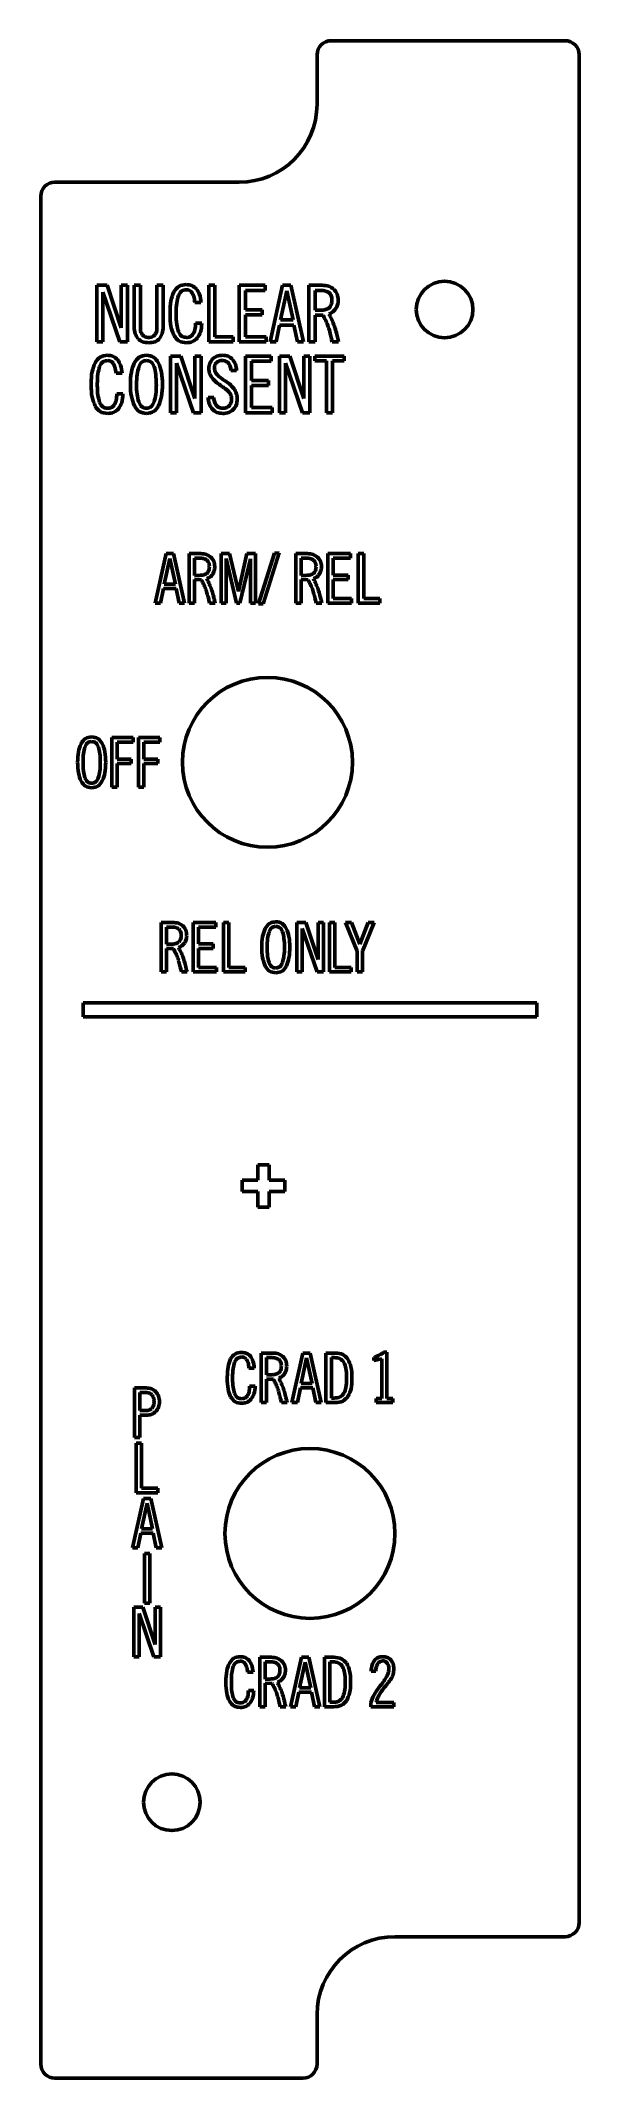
# Model space of a CAD drawing. Header units: millimetres. Extents: x 186 to 224, y 91 to 235.
import ezdxf

# ---------------------------------------------------------------- set-up
doc = ezdxf.new("R2010")
doc.units = ezdxf.units.MM
doc.header["$LTSCALE"] = 0.75
doc.layers.add('Visible', color=7, linetype='Continuous', lineweight=50)

msp = doc.modelspace()

# ---------------------------------------------------------------- linework, layer by layer
at = {"layer": 'Visible', "extrusion": (-1e-16, -1, 0)}
for p, q in [((223.17, 235.13), (206.67, 235.13)), ((205.67, 234.13), (205.67, 230.63)), ((224.17, 102.13), (224.17, 234.13)), ((200.17, 225.13), (187.17, 225.13)), ((186.17, 224.13), (186.17, 92.13)), ((190.13, 213.84), (190.13, 217.84)), ((190.13, 217.84), (190.86, 217.84)), ((190.86, 217.84), (191.85, 214.84)), ((191.85, 217.84), (192.28, 217.84)), ((191.85, 214.84), (191.85, 217.84)), ((192.28, 217.84), (192.28, 213.84)), ((192.77, 214.89), (192.77, 217.84)), ((192.77, 217.84), (193.2, 217.84)), ((193.2, 217.84), (193.2, 214.82)), ((194.37, 217.84), (194.8, 217.84)), ((194.37, 214.84), (194.37, 217.84)), ((194.8, 217.84), (194.8, 214.9)), ((198.02, 213.84), (198.02, 217.84)), ((198.02, 217.84), (198.45, 217.84)), ((198.45, 217.84), (198.45, 214.21)), ((200.18, 213.84), (200.18, 217.84)), ((200.18, 217.84), (202, 217.84)), ((202, 217.47), (200.61, 217.47)), ((200.61, 217.47), (200.61, 216.11)), ((202, 217.84), (202, 217.47)), ((202.35, 213.84), (203.23, 217.84)), ((203.53, 217.46), (203.08, 215.39)), ((203.23, 217.84), (203.83, 217.84)), ((203.98, 215.39), (203.53, 217.46)), ((203.83, 217.84), (204.72, 213.84)), ((205.1, 213.84), (205.1, 217.84)), ((205.1, 217.84), (206.03, 217.84)), ((205.53, 217.47), (205.53, 216.09)), ((205.93, 217.47), (205.53, 217.47)), ((191.75, 213.84), (190.56, 217.35)), ((190.56, 217.35), (190.56, 213.84)), ((197.47, 216.63), (197.04, 216.63)), ((200.61, 216.11), (201.8, 216.11)), ((201.8, 216.11), (201.8, 215.75)), ((205.53, 216.09), (205.9, 216.09)), ((195.29, 215.79), (195.29, 215.89)), ((195.72, 215.89), (195.72, 215.76)), ((197.1, 215.17), (197.53, 215.17)), ((201.8, 215.75), (200.61, 215.75)), ((200.61, 215.75), (200.61, 214.21)), ((203.02, 215.03), (202.78, 213.84)), ((204.04, 215.03), (203.02, 215.03)), ((203.08, 215.39), (203.98, 215.39)), ((204.28, 213.84), (204.04, 215.03)), ((206.09, 215.73), (205.53, 215.74)), ((205.53, 215.74), (205.53, 213.84)), ((206.12, 215.68), (206.09, 215.73)), ((206.51, 215.82), (206.54, 215.77)), ((190.56, 213.84), (190.13, 213.84)), ((192.28, 213.84), (191.75, 213.84)), ((199.75, 213.84), (198.02, 213.84)), ((198.45, 214.21), (199.75, 214.21)), ((199.75, 214.21), (199.75, 213.84)), ((202.07, 213.84), (200.18, 213.84)), ((200.61, 214.21), (202.07, 214.21)), ((202.07, 214.21), (202.07, 213.84)), ((202.78, 213.84), (202.35, 213.84)), ((204.72, 213.84), (204.28, 213.84)), ((205.53, 213.84), (205.1, 213.84)), ((206.73, 213.84), (206.7, 213.98)), ((207.19, 213.84), (206.73, 213.84)), ((207.16, 213.99), (207.19, 213.84)), ((195.32, 208.84), (195.32, 212.84)), ((195.32, 212.84), (196.06, 212.84)), ((196.95, 208.84), (195.76, 212.35)), ((195.76, 212.35), (195.76, 208.84)), ((196.06, 212.84), (197.05, 209.84)), ((197.05, 212.84), (197.48, 212.84)), ((197.05, 209.84), (197.05, 212.84)), ((197.48, 212.84), (197.48, 208.84)), ((199.99, 211.81), (199.59, 211.81)), ((200.61, 208.84), (200.61, 212.84)), ((200.61, 212.84), (202.44, 212.84)), ((202.44, 212.47), (201.04, 212.47)), ((201.04, 212.47), (201.04, 211.11)), ((202.44, 212.84), (202.44, 212.47)), ((203.01, 208.84), (203.01, 212.84)), ((203.01, 212.84), (203.75, 212.84)), ((204.64, 208.84), (203.45, 212.35)), ((203.45, 212.35), (203.45, 208.84)), ((203.75, 212.84), (204.74, 209.84)), ((204.74, 212.84), (205.17, 212.84)), ((204.74, 209.84), (204.74, 212.84)), ((205.17, 212.84), (205.17, 208.84)), ((205.52, 212.84), (207.59, 212.84)), ((205.52, 212.5), (205.52, 212.84)), ((206.33, 212.5), (205.52, 212.5)), ((206.33, 208.84), (206.33, 212.5)), ((207.59, 212.5), (206.77, 212.5)), ((206.77, 212.5), (206.77, 208.84)), ((207.59, 212.84), (207.59, 212.5)), ((189.73, 210.79), (189.73, 210.89)), ((190.16, 210.89), (190.16, 210.76)), ((191.91, 211.63), (191.48, 211.63)), ((201.04, 211.11), (202.24, 211.11)), ((202.24, 210.75), (201.04, 210.75)), ((201.04, 210.75), (201.04, 209.21)), ((202.24, 211.11), (202.24, 210.75)), ((191.54, 210.17), (191.97, 210.17)), ((195.76, 208.84), (195.32, 208.84)), ((197.48, 208.84), (196.95, 208.84)), ((197.98, 209.91), (198.38, 209.91)), ((202.5, 208.84), (200.61, 208.84)), ((201.04, 209.21), (202.5, 209.21)), ((202.5, 209.21), (202.5, 208.84)), ((203.45, 208.84), (203.01, 208.84)), ((205.17, 208.84), (204.64, 208.84)), ((206.77, 208.84), (206.33, 208.84)), ((194.24, 195.38), (195.01, 198.88)), ((195.01, 198.88), (195.54, 198.88)), ((195.54, 198.88), (196.31, 195.38)), ((196.64, 195.38), (196.64, 198.88)), ((196.64, 198.88), (197.46, 198.88)), ((198.9, 195.38), (198.9, 198.88)), ((198.9, 198.88), (199.5, 198.88)), ((199.5, 198.88), (200.12, 196.21)), ((200.12, 196.21), (200.72, 198.88)), ((200.72, 198.88), (201.32, 198.88)), ((201.32, 198.88), (201.32, 195.38)), ((201.54, 195.33), (202.67, 198.92)), ((202.99, 198.93), (201.86, 195.33)), ((202.67, 198.92), (202.99, 198.93)), ((204.17, 195.38), (204.17, 198.88)), ((204.17, 198.88), (204.99, 198.88)), ((206.43, 195.38), (206.43, 198.88)), ((206.43, 198.88), (208.03, 198.88)), ((208.03, 198.88), (208.03, 198.56)), ((208.58, 195.38), (208.58, 198.88)), ((208.58, 198.88), (208.96, 198.88)), ((208.96, 198.88), (208.96, 195.7)), ((195.28, 198.54), (194.88, 196.73)), ((195.67, 196.73), (195.28, 198.54)), ((197.02, 198.56), (197.02, 197.34)), ((197.37, 198.56), (197.02, 198.56)), ((197.02, 197.34), (197.35, 197.34)), ((199.99, 195.38), (199.25, 198.53)), ((199.25, 198.53), (199.25, 195.38)), ((200.97, 198.52), (200.23, 195.38)), ((200.97, 195.38), (200.97, 198.52)), ((204.55, 198.56), (204.55, 197.34)), ((204.9, 198.56), (204.55, 198.56)), ((204.55, 197.34), (204.88, 197.34)), ((208.03, 198.56), (206.81, 198.56)), ((206.81, 198.56), (206.81, 197.36)), ((206.81, 197.36), (207.86, 197.36)), ((207.86, 197.36), (207.86, 197.04)), ((194.83, 196.41), (194.62, 195.38)), ((195.72, 196.41), (194.83, 196.41)), ((194.88, 196.73), (195.67, 196.73)), ((195.93, 195.38), (195.72, 196.41)), ((197.52, 197.03), (197.02, 197.04)), ((197.02, 197.04), (197.02, 195.38)), ((197.54, 196.99), (197.52, 197.03)), ((197.88, 197.11), (197.91, 197.06)), ((205.04, 197.03), (204.55, 197.04)), ((204.55, 197.04), (204.55, 195.38)), ((205.07, 196.99), (205.04, 197.03)), ((205.41, 197.11), (205.44, 197.06)), ((207.86, 197.04), (206.81, 197.04)), ((206.81, 197.04), (206.81, 195.7)), ((194.62, 195.38), (194.24, 195.38)), ((196.31, 195.38), (195.93, 195.38)), ((197.02, 195.38), (196.64, 195.38)), ((198.08, 195.38), (198.05, 195.5)), ((198.47, 195.38), (198.08, 195.38)), ((198.45, 195.51), (198.47, 195.38)), ((199.25, 195.38), (198.9, 195.38)), ((200.23, 195.38), (199.99, 195.38)), ((201.32, 195.38), (200.97, 195.38)), ((201.86, 195.33), (201.54, 195.33)), ((204.55, 195.38), (204.17, 195.38)), ((205.61, 195.38), (205.58, 195.5)), ((206, 195.38), (205.61, 195.38)), ((205.97, 195.51), (206, 195.38)), ((208.09, 195.38), (206.43, 195.38)), ((206.81, 195.7), (208.09, 195.7)), ((208.09, 195.7), (208.09, 195.38)), ((210.1, 195.38), (208.58, 195.38)), ((208.96, 195.7), (210.1, 195.7)), ((210.1, 195.7), (210.1, 195.38)), ((191.18, 185.88), (192.68, 185.88)), ((191.18, 182.38), (191.18, 185.88)), ((192.68, 185.88), (192.68, 185.56)), ((193.06, 185.88), (194.57, 185.88)), ((193.06, 182.38), (193.06, 185.88)), ((194.57, 185.88), (194.57, 185.56)), ((192.68, 185.56), (191.55, 185.56)), ((191.55, 185.56), (191.55, 184.36)), ((191.55, 184.36), (192.54, 184.36)), ((192.54, 184.36), (192.54, 184.04)), ((194.57, 185.56), (193.44, 185.56)), ((193.44, 185.56), (193.44, 184.36)), ((193.44, 184.36), (194.42, 184.36)), ((194.42, 184.36), (194.43, 184.04)), ((192.54, 184.04), (191.55, 184.04)), ((191.55, 184.04), (191.55, 182.38)), ((194.43, 184.04), (193.44, 184.04)), ((193.44, 184.04), (193.44, 182.38)), ((191.55, 182.38), (191.18, 182.38)), ((193.44, 182.38), (193.06, 182.38)), ((194.66, 169.31), (194.66, 172.81)), ((194.66, 172.81), (195.48, 172.81)), ((196.92, 169.31), (196.92, 172.81)), ((196.92, 172.81), (198.52, 172.81)), ((198.52, 172.81), (198.52, 172.49)), ((199.07, 169.31), (199.07, 172.81)), ((199.07, 172.81), (199.45, 172.81)), ((199.45, 172.81), (199.45, 169.63)), ((204.24, 169.31), (204.24, 172.81)), ((204.24, 172.81), (204.88, 172.81)), ((204.88, 172.81), (205.75, 170.19)), ((205.75, 172.81), (206.13, 172.81)), ((205.75, 170.19), (205.75, 172.81)), ((206.13, 172.81), (206.13, 169.31)), ((206.55, 169.31), (206.55, 172.81)), ((206.55, 172.81), (206.93, 172.81)), ((206.93, 172.81), (206.93, 169.63)), ((208.5, 170.79), (207.68, 172.81)), ((207.68, 172.81), (208.09, 172.81)), ((208.09, 172.81), (208.69, 171.28)), ((208.69, 171.28), (209.27, 172.81)), ((209.69, 172.81), (208.88, 170.79)), ((209.27, 172.81), (209.69, 172.81)), ((195.04, 172.49), (195.04, 171.28)), ((195.38, 172.49), (195.04, 172.49)), ((198.52, 172.49), (197.29, 172.49)), ((197.29, 172.49), (197.29, 171.3)), ((205.67, 169.31), (204.62, 172.38)), ((204.62, 172.38), (204.62, 169.31)), ((195.04, 171.28), (195.37, 171.28)), ((195.53, 170.97), (195.04, 170.97)), ((195.04, 170.97), (195.04, 169.31)), ((195.55, 170.92), (195.53, 170.97)), ((195.9, 171.04), (195.92, 170.99)), ((197.29, 171.3), (198.34, 171.3)), ((198.34, 170.98), (197.29, 170.98)), ((197.29, 170.98), (197.29, 169.63)), ((198.34, 171.3), (198.34, 170.98)), ((208.5, 169.31), (208.5, 170.79)), ((208.88, 170.79), (208.88, 169.31)), ((195.04, 169.31), (194.66, 169.31)), ((196.09, 169.31), (196.07, 169.43)), ((196.49, 169.31), (196.09, 169.31)), ((196.46, 169.44), (196.49, 169.31)), ((198.57, 169.31), (196.92, 169.31)), ((197.29, 169.63), (198.57, 169.63)), ((198.57, 169.63), (198.57, 169.31)), ((200.59, 169.31), (199.07, 169.31)), ((199.45, 169.63), (200.59, 169.63)), ((200.59, 169.63), (200.59, 169.31)), ((204.62, 169.31), (204.24, 169.31)), ((206.13, 169.31), (205.67, 169.31)), ((208.07, 169.31), (206.55, 169.31)), ((206.93, 169.63), (208.07, 169.63)), ((208.07, 169.63), (208.07, 169.31)), ((208.88, 169.31), (208.5, 169.31)), ((189.17, 166.13), (189.17, 167.13)), ((189.17, 167.13), (221.17, 167.13)), ((221.17, 167.13), (221.17, 166.13)), ((221.17, 166.13), (189.17, 166.13)), ((201.49, 154.59), (201.49, 155.69)), ((201.49, 155.69), (202.29, 155.69)), ((202.29, 155.69), (202.29, 154.59)), ((200.39, 153.79), (200.39, 154.59)), ((200.39, 154.59), (201.49, 154.59)), ((202.29, 154.59), (203.39, 154.59)), ((203.39, 154.59), (203.39, 153.79)), ((201.49, 153.79), (200.39, 153.79)), ((201.49, 152.69), (201.49, 153.79)), ((202.29, 152.69), (201.49, 152.69)), ((203.39, 153.79), (202.29, 153.79)), ((202.29, 153.79), (202.29, 152.69)), ((201.24, 141.32), (200.86, 141.32)), ((201.72, 138.88), (201.72, 142.38)), ((201.72, 142.38), (202.54, 142.38)), ((202.1, 142.06), (202.1, 140.84)), ((202.45, 142.06), (202.1, 142.06)), ((203.9, 138.88), (204.67, 142.38)), ((204.93, 142.04), (204.54, 140.23)), ((204.67, 142.38), (205.19, 142.38)), ((205.32, 140.23), (204.93, 142.04)), ((205.19, 142.38), (205.97, 138.88)), ((206.3, 138.88), (206.3, 142.38)), ((206.3, 142.38), (206.96, 142.38)), ((206.68, 142.06), (206.68, 139.2)), ((206.87, 142.06), (206.68, 142.06)), ((209.67, 141.85), (209.67, 142.06)), ((210.25, 141.98), (209.67, 141.85)), ((210.25, 139.17), (210.25, 141.98)), ((210.37, 142.43), (210.6, 142.43)), ((210.6, 142.43), (210.6, 139.17)), ((192.79, 136.41), (192.79, 139.91)), ((192.79, 139.91), (193.61, 139.91)), ((199.33, 140.58), (199.33, 140.67)), ((199.71, 140.67), (199.71, 140.55)), ((200.91, 140.04), (201.3, 140.04)), ((202.1, 140.84), (202.43, 140.84)), ((202.59, 140.53), (202.1, 140.54)), ((202.1, 140.54), (202.1, 138.88)), ((202.62, 140.49), (202.59, 140.53)), ((202.96, 140.61), (202.99, 140.56)), ((204.49, 139.91), (204.28, 138.88)), ((205.38, 139.91), (204.49, 139.91)), ((204.54, 140.23), (205.32, 140.23)), ((205.59, 138.88), (205.38, 139.91)), ((207.75, 140.55), (207.75, 140.68)), ((208.13, 140.66), (208.13, 140.58)), ((193.17, 139.59), (193.17, 138.31)), ((193.6, 139.59), (193.17, 139.59)), ((193.17, 138.31), (193.52, 138.31)), ((202.1, 138.88), (201.72, 138.88)), ((203.16, 138.88), (203.13, 139)), ((203.55, 138.88), (203.16, 138.88)), ((203.53, 139.01), (203.55, 138.88)), ((204.28, 138.88), (203.9, 138.88)), ((205.97, 138.88), (205.59, 138.88)), ((206.93, 138.88), (206.3, 138.88)), ((206.68, 139.2), (206.87, 139.2)), ((209.83, 138.88), (209.83, 139.17)), ((209.83, 139.17), (210.25, 139.17)), ((211.01, 138.88), (209.83, 138.88)), ((210.6, 139.17), (211.01, 139.17)), ((211.01, 139.17), (211.01, 138.88)), ((193.62, 137.99), (193.17, 137.99)), ((193.17, 137.99), (193.17, 136.41)), ((193.17, 136.41), (192.79, 136.41)), ((192.91, 132.51), (192.91, 136.01)), ((192.91, 136.01), (193.29, 136.01)), ((193.29, 136.01), (193.29, 132.83)), ((194.43, 132.51), (192.91, 132.51)), ((193.29, 132.83), (194.43, 132.83)), ((194.43, 132.83), (194.43, 132.51)), ((192.64, 128.61), (193.41, 132.11)), ((193.67, 131.77), (193.28, 129.96)), ((193.41, 132.11), (193.93, 132.11)), ((194.06, 129.96), (193.67, 131.77)), ((193.93, 132.11), (194.71, 128.61)), ((193.22, 129.64), (193.01, 128.61)), ((194.11, 129.64), (193.22, 129.64)), ((193.28, 129.96), (194.06, 129.96)), ((194.32, 128.61), (194.11, 129.64)), ((193.01, 128.61), (192.64, 128.61)), ((193.48, 128.21), (193.86, 128.21)), ((193.48, 124.71), (193.48, 128.21)), ((193.86, 128.21), (193.86, 124.71)), ((194.71, 128.61), (194.32, 128.61)), ((192.73, 120.91), (192.73, 124.41)), ((192.73, 124.41), (193.37, 124.41)), ((194.15, 120.91), (193.11, 123.98)), ((193.11, 123.98), (193.11, 120.91)), ((193.37, 124.41), (194.24, 121.78)), ((193.86, 124.71), (193.48, 124.71)), ((194.24, 124.41), (194.61, 124.41)), ((194.24, 121.78), (194.24, 124.41)), ((194.61, 124.41), (194.61, 120.91)), ((193.11, 120.91), (192.73, 120.91)), ((194.61, 120.91), (194.15, 120.91)), ((201.15, 119.82), (200.77, 119.82)), ((201.63, 117.38), (201.63, 120.88)), ((201.63, 120.88), (202.45, 120.88)), ((202.01, 120.56), (202.01, 119.34)), ((202.35, 120.56), (202.01, 120.56)), ((203.8, 117.38), (204.57, 120.88)), ((204.84, 120.54), (204.44, 118.73)), ((204.57, 120.88), (205.1, 120.88)), ((205.23, 118.73), (204.84, 120.54)), ((205.1, 120.88), (205.87, 117.38)), ((206.2, 117.38), (206.2, 120.88)), ((206.2, 120.88), (206.86, 120.88)), ((206.58, 120.56), (206.58, 117.7)), ((206.78, 120.56), (206.58, 120.56)), ((209.81, 119.89), (209.49, 119.89)), ((199.24, 119.08), (199.24, 119.17)), ((199.62, 119.17), (199.62, 119.05)), ((200.82, 118.54), (201.2, 118.54)), ((202.01, 119.34), (202.34, 119.34)), ((202.5, 119.03), (202.01, 119.04)), ((202.01, 119.04), (202.01, 117.38)), ((202.52, 118.99), (202.5, 119.03)), ((202.87, 119.11), (202.89, 119.06)), ((204.39, 118.41), (204.18, 117.38)), ((205.28, 118.41), (204.39, 118.41)), ((204.44, 118.73), (205.23, 118.73)), ((205.49, 117.38), (205.28, 118.41)), ((207.66, 119.05), (207.66, 119.18)), ((208.04, 119.16), (208.04, 119.08)), ((202.01, 117.38), (201.63, 117.38)), ((203.06, 117.38), (203.04, 117.5)), ((203.46, 117.38), (203.06, 117.38)), ((203.43, 117.51), (203.46, 117.38)), ((204.18, 117.38), (203.8, 117.38)), ((205.87, 117.38), (205.49, 117.38)), ((206.83, 117.38), (206.2, 117.38)), ((206.58, 117.7), (206.77, 117.7)), ((209.46, 117.38), (209.46, 117.67)), ((211.1, 117.38), (209.46, 117.38)), ((209.85, 117.67), (211.1, 117.67)), ((211.1, 117.67), (211.1, 117.38)), ((211.17, 101.13), (223.17, 101.13)), ((205.67, 92.13), (205.67, 95.63)), ((187.17, 91.13), (204.67, 91.13))]:
    msp.add_line(p, q, dxfattribs=at)
at = {"layer": 'Visible', "extrusion": (0, 0, -1)}
for centre, radius in [((-214.67, 216.13), 2), ((-202.17, 184.13), 6), ((-205.17, 129.63), 6), ((-195.42, 110.63), 2)]:
    msp.add_circle(centre, radius, dxfattribs=at)
for centre, radius, start, end in [((-206.67, 234.13), 1, 0, 90), ((-223.17, 234.13), 1, 90, 180), ((-200.17, 230.63), 5.5, 180, 270), ((-187.17, 224.13), 1, 0, 90), ((-211.17, 95.63), 5.5, 0, 90), ((-223.17, 102.13), 1, 180, 270), ((-187.17, 92.13), 1, 270, 0), ((-204.67, 92.13), 1, 180, 270)]:
    msp.add_arc(centre, radius, start, end, dxfattribs=at)
at = {"layer": 'Visible'}
for centre, radius, start, end in [((203.47, 214.31), 2.98, 24.6835, 27.4677), ((216.37, 220.29), 11.24, 204.9492, 205.9034), ((202.65, 213.62), 4.02, 23.3301, 25.9817), ((202.52, 213.6), 4.15, 16.5728, 22.9214), ((197.3, 211.98), 9.62, 14.1364, 16.9115), ((196.59, 210.81), 11.12, 25.7063, 26.4852), ((204.21, 214.24), 2.77, 22.0038, 26.0848), ((202.01, 213.32), 5.15, 17.0458, 22.3515), ((198.24, 212.11), 9.11, 14.3244, 17.3871), ((195.51, 211.52), 11.46, 12.3871, 14.1947), ((194.16, 211.06), 13.32, 12.7138, 14.3433), ((191.59, 211.24), 2.72, 6.5012, 18.053), ((188.62, 210.88), 5.7, 359.5875, 6.6975), ((200.51, 213.25), 2.98, 221.0984, 238.0901), ((200.46, 213.3), 2.56, 224.5089, 238.4898), ((197.17, 208), 3.24, 49.7802, 57.0937), ((198.37, 209.39), 1.41, 37.5738, 50.2645), ((195.22, 195.78), 2.61, 24.6835, 27.4673), ((206.49, 201.01), 9.81, 204.9487, 205.9049), ((194.5, 195.19), 3.52, 23.3304, 25.9815), ((194.39, 195.17), 3.63, 16.5721, 22.9216), ((189.82, 193.75), 8.41, 14.1363, 16.9119), ((189.17, 192.71), 9.76, 25.7071, 26.4836), ((195.86, 195.72), 2.42, 22.0045, 26.084), ((193.94, 194.92), 4.51, 17.0458, 22.3515), ((190.65, 193.86), 7.97, 14.3242, 17.3874), ((202.75, 195.78), 2.61, 24.6838, 27.4682), ((214.01, 201.01), 9.81, 204.9484, 205.905), ((202.03, 195.18), 3.52, 23.3304, 25.9807), ((201.92, 195.17), 3.63, 16.5723, 22.9214), ((197.35, 193.75), 8.41, 14.136, 16.9128), ((196.71, 192.72), 9.75, 25.7067, 26.4841), ((203.39, 195.72), 2.42, 22.005, 26.0834), ((201.47, 194.92), 4.51, 17.0456, 22.3515), ((198.18, 193.86), 7.96, 14.3239, 17.3877), ((188.26, 193.35), 10.03, 12.387, 14.1946), ((187.09, 192.94), 11.64, 12.7126, 14.3441), ((195.78, 193.35), 10.03, 12.3868, 14.1941), ((194.62, 192.95), 11.64, 12.7121, 14.3445), ((187.97, 184.47), 2.38, 6.5013, 18.0529), ((185.38, 184.16), 4.99, 359.5875, 6.6975), ((200.97, 171.41), 2.38, 6.5013, 18.0529), ((198.38, 171.09), 4.99, 359.5875, 6.6975), ((193.24, 169.72), 2.61, 24.6832, 27.4674), ((204.5, 174.94), 9.81, 204.9488, 205.905), ((192.52, 169.12), 3.52, 23.3305, 25.9813), ((192.41, 169.1), 3.63, 16.5721, 22.9216), ((187.83, 167.68), 8.41, 14.1363, 16.9119), ((187.18, 166.64), 9.76, 25.7074, 26.4835), ((193.88, 169.66), 2.42, 22.0044, 26.0839), ((191.96, 168.85), 4.51, 17.046, 22.3514), ((188.66, 167.79), 7.97, 14.3242, 17.3874), ((186.28, 167.28), 10.02, 12.3868, 14.1948), ((185.1, 166.88), 11.64, 12.7126, 14.3441), ((209.48, 142.77), 0.735, 285.4343, 293.8735), ((208.64, 144.78), 2.91, 292.9737, 295.7505), ((208.64, 144.78), 2.91, 295.6485, 298.3776), ((210.61, 141.17), 1.2, 114.1031, 119.0267), ((209.59, 143.35), 1.21, 296.0535, 310.3035), ((200.3, 139.28), 2.61, 24.6823, 27.4685), ((211.57, 144.51), 9.81, 204.9485, 205.9051), ((199.58, 138.69), 3.52, 23.3301, 25.9817), ((199.47, 138.67), 3.63, 16.5719, 22.9217), ((194.9, 137.25), 8.41, 14.1362, 16.9121), ((194.26, 136.21), 9.75, 25.707, 26.484), ((200.94, 139.22), 2.42, 22.0043, 26.0838), ((199.02, 138.42), 4.51, 17.0458, 22.3514), ((195.73, 137.36), 7.97, 14.3242, 17.3874), ((193.34, 136.85), 10.02, 12.3865, 14.1951), ((192.17, 136.44), 11.64, 12.7126, 14.3441), ((206.57, 121.79), 4.61, 320.4886, 331.2452), ((200.21, 117.78), 2.61, 24.6823, 27.4685), ((211.47, 123.01), 9.81, 204.9485, 205.9051), ((199.49, 117.19), 3.52, 23.3301, 25.9817), ((199.38, 117.17), 3.63, 16.5719, 22.9217), ((194.81, 115.75), 8.41, 14.1362, 16.9121), ((194.16, 114.71), 9.75, 25.707, 26.484), ((200.85, 117.72), 2.42, 22.0043, 26.0838), ((198.93, 116.92), 4.51, 17.0458, 22.3514), ((195.63, 115.86), 7.97, 14.3242, 17.3874), ((211.7, 117), 2.34, 149.82, 163.2462), ((214, 115.77), 4.95, 141.4758, 150.9735), ((212.53, 116.84), 2.83, 151.5496, 154.3545), ((213.93, 115.87), 4.53, 145.8818, 149.2568), ((213.03, 116.47), 3.45, 140.5917, 145.7717), ((192.9, 132.85), 22.5, 320.914, 322.134), ((207.02, 121.88), 4.62, 321.9686, 326.8734), ((193.24, 115.35), 10.03, 12.387, 14.1946), ((192.07, 114.94), 11.64, 12.7126, 14.3441), ((210.3, 117.66), 0.449, 164.0995, 178.1911), ((210.98, 117.49), 1.15, 157.9107, 165.172), ((212, 117.08), 2.25, 154.1967, 158.1724)]:
    msp.add_arc(centre, radius, start, end, dxfattribs=at)
for points, knots in [([(195.56, 217.37), (195.67, 217.52), (195.88, 217.83), (196.25, 217.87), (196.44, 217.9)], [-0.107187, -0.107187, -0.107187, -0.107187, -0.0538484, 0, 0, 0, 0]), ([(196.46, 217.53), (196.33, 217.51), (196.07, 217.47), (195.94, 217.23), (195.88, 217.11)], [-0.07604363, -0.07604363, -0.07604363, -0.07604363, -0.03865854, 0, 0, 0, 0]), ([(196.44, 217.9), (196.58, 217.88), (196.85, 217.86), (197.05, 217.68), (197.15, 217.59)], [-0.07914338, -0.07914338, -0.07914338, -0.07914338, -0.03853329, 0, 0, 0, 0]), ([(196.83, 217.34), (196.78, 217.4), (196.68, 217.5), (196.53, 217.52), (196.46, 217.53)], [-0.04275945, -0.04275945, -0.04275945, -0.04275945, -0.02062785, 0, 0, 0, 0]), ([(197.15, 217.59), (197.23, 217.46), (197.42, 217.17), (197.45, 216.83), (197.47, 216.63)], [-0.1022935, -0.1022935, -0.1022935, -0.1022935, -0.0576692, 0, 0, 0, 0]), ([(206.53, 217.31), (206.45, 217.36), (206.26, 217.47), (206.05, 217.47), (205.93, 217.47)], [-0.06333582, -0.06333582, -0.06333582, -0.06333582, -0.03527102, 0, 0, 0, 0]), ([(206.03, 217.84), (206.19, 217.83), (206.49, 217.82), (206.74, 217.64), (206.86, 217.56)], [-0.08860734, -0.08860734, -0.08860734, -0.08860734, -0.04169439, 0, 0, 0, 0]), ([(206.86, 217.56), (206.95, 217.46), (207.13, 217.23), (207.15, 216.94), (207.16, 216.79)], [-0.084742, -0.084742, -0.084742, -0.084742, -0.04428886, 0, 0, 0, 0]), ([(195.29, 215.89), (195.29, 216.18), (195.3, 216.69), (195.48, 217.16), (195.56, 217.37)], [-0.1514006, -0.1514006, -0.1514006, -0.1514006, -0.0662267, 0, 0, 0, 0]), ([(195.88, 217.11), (195.84, 216.94), (195.73, 216.54), (195.72, 216.12), (195.72, 215.89)], [-0.123375, -0.123375, -0.123375, -0.123375, -0.0699216, 0, 0, 0, 0]), ([(197.04, 216.63), (197.02, 216.78), (197, 217.03), (196.88, 217.25), (196.83, 217.34)], [-0.0744037, -0.0744037, -0.0744037, -0.0744037, -0.02993004, 0, 0, 0, 0]), ([(205.9, 216.09), (206.03, 216.09), (206.25, 216.09), (206.45, 216.2), (206.53, 216.25)], [-0.06553835, -0.06553835, -0.06553835, -0.06553835, -0.0280648, 0, 0, 0, 0]), ([(206.98, 216.17), (206.92, 216.09), (206.79, 215.94), (206.61, 215.86), (206.51, 215.82)], [-0.05946838, -0.05946838, -0.05946838, -0.05946838, -0.02929803, 0, 0, 0, 0]), ([(206.72, 216.81), (206.72, 216.91), (206.71, 217.1), (206.59, 217.25), (206.53, 217.31)], [-0.05541698, -0.05541698, -0.05541698, -0.05541698, -0.02524661, 0, 0, 0, 0]), ([(206.53, 216.25), (206.59, 216.32), (206.71, 216.48), (206.72, 216.69), (206.72, 216.81)], [-0.06062614, -0.06062614, -0.06062614, -0.06062614, -0.03400384, 0, 0, 0, 0]), ([(207.16, 216.79), (207.16, 216.68), (207.14, 216.46), (207.04, 216.27), (206.98, 216.17)], [-0.06528771, -0.06528771, -0.06528771, -0.06528771, -0.03147793, 0, 0, 0, 0]), ([(193.03, 214.07), (192.96, 214.18), (192.79, 214.42), (192.77, 214.72), (192.77, 214.89)], [-0.08779205, -0.08779205, -0.08779205, -0.08779205, -0.04783267, 0, 0, 0, 0]), ([(193.2, 214.82), (193.2, 214.72), (193.21, 214.54), (193.31, 214.4), (193.35, 214.33)], [-0.05237177, -0.05237177, -0.05237177, -0.05237177, -0.02373318, 0, 0, 0, 0]), ([(194.22, 214.33), (194.26, 214.4), (194.36, 214.56), (194.37, 214.74), (194.37, 214.84)], [-0.05445261, -0.05445261, -0.05445261, -0.05445261, -0.02973745, 0, 0, 0, 0]), ([(194.8, 214.9), (194.8, 214.74), (194.78, 214.44), (194.62, 214.19), (194.55, 214.07)], [-0.08784768, -0.08784768, -0.08784768, -0.08784768, -0.03991543, 0, 0, 0, 0]), ([(195.57, 214.3), (195.49, 214.51), (195.3, 214.99), (195.29, 215.5), (195.29, 215.79)], [-0.1526193, -0.1526193, -0.1526193, -0.1526193, -0.0857372, 0, 0, 0, 0]), ([(195.72, 215.76), (195.72, 215.53), (195.73, 215.13), (195.84, 214.74), (195.88, 214.57)], [-0.1200908, -0.1200908, -0.1200908, -0.1200908, -0.052105, 0, 0, 0, 0]), ([(195.88, 214.57), (195.94, 214.45), (196.06, 214.21), (196.32, 214.17), (196.45, 214.15)], [-0.07508786, -0.07508786, -0.07508786, -0.07508786, -0.03658845, 0, 0, 0, 0]), ([(196.91, 214.38), (196.96, 214.48), (197.09, 214.73), (197.09, 215.01), (197.1, 215.17)], [-0.08218121, -0.08218121, -0.08218121, -0.08218121, -0.04860886, 0, 0, 0, 0]), ([(197.53, 215.17), (197.52, 214.95), (197.5, 214.58), (197.3, 214.25), (197.22, 214.12)], [-0.1114526, -0.1114526, -0.1114526, -0.1114526, -0.0478906, 0, 0, 0, 0]), ([(206.61, 215.63), (206.62, 215.6), (206.65, 215.55), (206.68, 215.49), (206.69, 215.46)], [-0.01969873, -0.01969873, -0.01969873, -0.01969873, -0.0103139, 0, 0, 0, 0]), ([(193.79, 213.78), (193.64, 213.79), (193.35, 213.81), (193.13, 213.98), (193.03, 214.07)], [-0.08236386, -0.08236386, -0.08236386, -0.08236386, -0.03803017, 0, 0, 0, 0]), ([(193.35, 214.33), (193.41, 214.28), (193.53, 214.17), (193.7, 214.16), (193.79, 214.15)], [-0.04844933, -0.04844933, -0.04844933, -0.04844933, -0.02573087, 0, 0, 0, 0]), ([(193.79, 214.15), (193.88, 214.16), (194.04, 214.17), (194.16, 214.28), (194.22, 214.33)], [-0.04797731, -0.04797731, -0.04797731, -0.04797731, -0.02238288, 0, 0, 0, 0]), ([(194.55, 214.07), (194.45, 213.99), (194.23, 213.81), (193.94, 213.79), (193.79, 213.78)], [-0.08314364, -0.08314364, -0.08314364, -0.08314364, -0.044766, 0, 0, 0, 0]), ([(196.46, 213.78), (196.27, 213.8), (195.89, 213.84), (195.67, 214.15), (195.57, 214.3)], [-0.1080827, -0.1080827, -0.1080827, -0.1080827, -0.052821, 0, 0, 0, 0]), ([(196.45, 214.15), (196.54, 214.16), (196.72, 214.18), (196.85, 214.31), (196.91, 214.38)], [-0.05279231, -0.05279231, -0.05279231, -0.05279231, -0.02654727, 0, 0, 0, 0]), ([(197.22, 214.12), (197.11, 214.02), (196.9, 213.82), (196.61, 213.8), (196.46, 213.78)], [-0.08441901, -0.08441901, -0.08441901, -0.08441901, -0.04264575, 0, 0, 0, 0]), ([(189.73, 210.89), (189.73, 211.18), (189.74, 211.69), (189.92, 212.16), (190, 212.37)], [-0.1514006, -0.1514006, -0.1514006, -0.1514006, -0.0662267, 0, 0, 0, 0]), ([(190, 212.37), (190.11, 212.52), (190.32, 212.83), (190.69, 212.87), (190.88, 212.9)], [-0.107187, -0.107187, -0.107187, -0.107187, -0.0538484, 0, 0, 0, 0]), ([(190.32, 212.11), (190.28, 211.94), (190.17, 211.54), (190.16, 211.12), (190.16, 210.89)], [-0.123375, -0.123375, -0.123375, -0.123375, -0.0699216, 0, 0, 0, 0]), ([(190.9, 212.53), (190.77, 212.51), (190.51, 212.47), (190.38, 212.23), (190.32, 212.11)], [-0.07604363, -0.07604363, -0.07604363, -0.07604363, -0.03865854, 0, 0, 0, 0]), ([(190.88, 212.9), (191.02, 212.88), (191.29, 212.86), (191.49, 212.68), (191.59, 212.59)], [-0.07914336, -0.07914336, -0.07914336, -0.07914336, -0.03853329, 0, 0, 0, 0]), ([(191.28, 212.34), (191.22, 212.4), (191.12, 212.5), (190.97, 212.52), (190.9, 212.53)], [-0.04275947, -0.04275947, -0.04275947, -0.04275947, -0.02062783, 0, 0, 0, 0]), ([(191.48, 211.63), (191.46, 211.78), (191.44, 212.03), (191.32, 212.25), (191.28, 212.34)], [-0.0744037, -0.0744037, -0.0744037, -0.0744037, -0.02993004, 0, 0, 0, 0]), ([(191.59, 212.59), (191.67, 212.46), (191.86, 212.17), (191.89, 211.83), (191.91, 211.63)], [-0.1022935, -0.1022935, -0.1022935, -0.1022935, -0.0576692, 0, 0, 0, 0]), ([(192.5, 210.84), (192.5, 211.13), (192.51, 211.65), (192.69, 212.13), (192.77, 212.35)], [-0.1540946, -0.1540946, -0.1540946, -0.1540946, -0.0676781, 0, 0, 0, 0]), ([(192.77, 212.35), (192.87, 212.51), (193.08, 212.82), (193.45, 212.87), (193.63, 212.9)], [-0.1066855, -0.1066855, -0.1066855, -0.1066855, -0.052648, 0, 0, 0, 0]), ([(193.09, 212.08), (193.05, 211.9), (192.94, 211.5), (192.93, 211.08), (192.93, 210.84)], [-0.1255487, -0.1255487, -0.1255487, -0.1255487, -0.0704747, 0, 0, 0, 0]), ([(193.63, 212.53), (193.51, 212.51), (193.25, 212.46), (193.15, 212.21), (193.09, 212.08)], [-0.07419985, -0.07419985, -0.07419985, -0.07419985, -0.03977215, 0, 0, 0, 0]), ([(193.63, 212.9), (193.81, 212.87), (194.18, 212.82), (194.38, 212.51), (194.48, 212.35)], [-0.1057557, -0.1057557, -0.1057557, -0.1057557, -0.0538124, 0, 0, 0, 0]), ([(194.17, 212.08), (194.12, 212.21), (194.01, 212.46), (193.75, 212.51), (193.63, 212.53)], [-0.07455377, -0.07455377, -0.07455377, -0.07455377, -0.03455869, 0, 0, 0, 0]), ([(194.48, 212.35), (194.56, 212.14), (194.74, 211.65), (194.75, 211.13), (194.76, 210.84)], [-0.1547411, -0.1547411, -0.1547411, -0.1547411, -0.0860133, 0, 0, 0, 0]), ([(198.03, 211.95), (198.04, 212.09), (198.06, 212.34), (198.22, 212.54), (198.3, 212.64)], [-0.07534739, -0.07534739, -0.07534739, -0.07534739, -0.03626536, 0, 0, 0, 0]), ([(198.27, 211.29), (198.2, 211.39), (198.06, 211.59), (198.04, 211.83), (198.03, 211.95)], [-0.07122603, -0.07122603, -0.07122603, -0.07122603, -0.03554409, 0, 0, 0, 0]), ([(198.3, 212.64), (198.39, 212.71), (198.6, 212.87), (198.86, 212.89), (199, 212.9)], [-0.0767046, -0.0767046, -0.0767046, -0.0767046, -0.04062138, 0, 0, 0, 0]), ([(198.58, 212.39), (198.54, 212.34), (198.44, 212.23), (198.43, 212.08), (198.43, 212)], [-0.04278535, -0.04278535, -0.04278535, -0.04278535, -0.02249743, 0, 0, 0, 0]), ([(198.43, 212), (198.44, 211.91), (198.45, 211.72), (198.58, 211.58), (198.64, 211.5)], [-0.05527169, -0.05527169, -0.05527169, -0.05527169, -0.02789126, 0, 0, 0, 0]), ([(198.99, 212.53), (198.91, 212.53), (198.76, 212.52), (198.64, 212.43), (198.58, 212.39)], [-0.04350746, -0.04350746, -0.04350746, -0.04350746, -0.02066725, 0, 0, 0, 0]), ([(199.42, 212.33), (199.36, 212.39), (199.24, 212.51), (199.07, 212.52), (198.99, 212.53)], [-0.04893497, -0.04893497, -0.04893497, -0.04893497, -0.02488147, 0, 0, 0, 0]), ([(199, 212.9), (199.14, 212.89), (199.4, 212.87), (199.6, 212.7), (199.7, 212.61)], [-0.07707958, -0.07707958, -0.07707958, -0.07707958, -0.03711517, 0, 0, 0, 0]), ([(199.59, 211.81), (199.58, 211.91), (199.57, 212.1), (199.47, 212.26), (199.42, 212.33)], [-0.05544421, -0.05544421, -0.05544421, -0.05544421, -0.0260226, 0, 0, 0, 0]), ([(199.7, 212.61), (199.78, 212.5), (199.95, 212.26), (199.98, 211.97), (199.99, 211.81)], [-0.08664384, -0.08664384, -0.08664384, -0.08664384, -0.04604698, 0, 0, 0, 0]), ([(190.01, 209.3), (189.93, 209.51), (189.74, 209.99), (189.73, 210.5), (189.73, 210.79)], [-0.1526193, -0.1526193, -0.1526193, -0.1526193, -0.0857372, 0, 0, 0, 0]), ([(190.16, 210.76), (190.16, 210.53), (190.17, 210.13), (190.28, 209.74), (190.32, 209.57)], [-0.1200908, -0.1200908, -0.1200908, -0.1200908, -0.052105, 0, 0, 0, 0]), ([(192.78, 209.33), (192.7, 209.54), (192.51, 210.03), (192.5, 210.55), (192.5, 210.84)], [-0.1547411, -0.1547411, -0.1547411, -0.1547411, -0.0860133, 0, 0, 0, 0]), ([(192.93, 210.84), (192.93, 210.6), (192.94, 210.18), (193.04, 209.78), (193.09, 209.6)], [-0.1254633, -0.1254633, -0.1254633, -0.1254633, -0.0544432, 0, 0, 0, 0]), ([(194.17, 209.6), (194.21, 209.78), (194.32, 210.18), (194.32, 210.6), (194.33, 210.84)], [-0.1255487, -0.1255487, -0.1255487, -0.1255487, -0.0704747, 0, 0, 0, 0]), ([(194.76, 210.84), (194.75, 210.55), (194.74, 210.03), (194.57, 209.55), (194.49, 209.33)], [-0.1540592, -0.1540592, -0.1540592, -0.1540592, -0.0684711, 0, 0, 0, 0]), ([(199.13, 211.12), (199.29, 211.01), (199.57, 210.83), (199.77, 210.57), (199.86, 210.46)], [-0.09905908, -0.09905908, -0.09905908, -0.09905908, -0.04135804, 0, 0, 0, 0]), ([(199.64, 209.79), (199.63, 209.87), (199.62, 210.04), (199.53, 210.18), (199.49, 210.25)], [-0.04950054, -0.04950054, -0.04950054, -0.04950054, -0.02483862, 0, 0, 0, 0]), ([(199.86, 210.46), (199.91, 210.35), (200.01, 210.15), (200.03, 209.92), (200.03, 209.8)], [-0.06832933, -0.06832933, -0.06832933, -0.06832933, -0.0338098, 0, 0, 0, 0]), ([(190.9, 208.78), (190.71, 208.8), (190.33, 208.84), (190.11, 209.15), (190.01, 209.3)], [-0.1080827, -0.1080827, -0.1080827, -0.1080827, -0.0528209, 0, 0, 0, 0]), ([(190.32, 209.57), (190.38, 209.45), (190.5, 209.21), (190.76, 209.17), (190.89, 209.15)], [-0.07508786, -0.07508786, -0.07508786, -0.07508786, -0.03658844, 0, 0, 0, 0]), ([(190.89, 209.15), (190.98, 209.16), (191.16, 209.18), (191.29, 209.31), (191.35, 209.38)], [-0.05279231, -0.05279231, -0.05279231, -0.05279231, -0.02654733, 0, 0, 0, 0]), ([(191.66, 209.12), (191.55, 209.02), (191.34, 208.82), (191.05, 208.8), (190.9, 208.78)], [-0.084419, -0.084419, -0.084419, -0.084419, -0.04264579, 0, 0, 0, 0]), ([(191.35, 209.38), (191.4, 209.48), (191.53, 209.73), (191.53, 210.01), (191.54, 210.17)], [-0.0821812, -0.0821812, -0.0821812, -0.0821812, -0.04860886, 0, 0, 0, 0]), ([(191.97, 210.17), (191.96, 209.95), (191.94, 209.58), (191.74, 209.25), (191.66, 209.12)], [-0.1114526, -0.1114526, -0.1114526, -0.1114526, -0.0478906, 0, 0, 0, 0]), ([(193.63, 208.78), (193.45, 208.81), (193.08, 208.86), (192.88, 209.17), (192.78, 209.33)], [-0.1059301, -0.1059301, -0.1059301, -0.1059301, -0.0534518, 0, 0, 0, 0]), ([(193.09, 209.6), (193.14, 209.47), (193.25, 209.22), (193.51, 209.17), (193.63, 209.15)], [-0.07466692, -0.07466692, -0.07466692, -0.07466692, -0.03482079, 0, 0, 0, 0]), ([(193.63, 209.15), (193.75, 209.17), (194, 209.23), (194.11, 209.47), (194.17, 209.6)], [-0.07408635, -0.07408635, -0.07408635, -0.07408635, -0.03992045, 0, 0, 0, 0]), ([(194.49, 209.33), (194.39, 209.17), (194.18, 208.86), (193.81, 208.81), (193.63, 208.78)], [-0.1065982, -0.1065982, -0.1065982, -0.1065982, -0.0523806, 0, 0, 0, 0]), ([(198.28, 209.08), (198.2, 209.19), (198.02, 209.44), (198, 209.75), (197.98, 209.91)], [-0.09045055, -0.09045055, -0.09045055, -0.09045055, -0.04904711, 0, 0, 0, 0]), ([(199.01, 208.78), (198.87, 208.8), (198.6, 208.82), (198.39, 208.99), (198.28, 209.08)], [-0.08060439, -0.08060439, -0.08060439, -0.08060439, -0.03895517, 0, 0, 0, 0]), ([(198.38, 209.91), (198.39, 209.81), (198.4, 209.62), (198.5, 209.45), (198.54, 209.37)], [-0.05732642, -0.05732642, -0.05732642, -0.05732642, -0.02769012, 0, 0, 0, 0]), ([(198.54, 209.37), (198.61, 209.31), (198.75, 209.17), (198.94, 209.16), (199.04, 209.15)], [-0.0562146, -0.0562146, -0.0562146, -0.0562146, -0.02960886, 0, 0, 0, 0]), ([(199.76, 209.06), (199.66, 208.98), (199.44, 208.81), (199.16, 208.79), (199.01, 208.78)], [-0.08099406, -0.08099406, -0.08099406, -0.08099406, -0.04273421, 0, 0, 0, 0]), ([(199.04, 209.15), (199.13, 209.16), (199.29, 209.17), (199.42, 209.27), (199.47, 209.32)], [-0.04761632, -0.04761632, -0.04761632, -0.04761632, -0.0225915, 0, 0, 0, 0]), ([(199.47, 209.32), (199.52, 209.39), (199.62, 209.53), (199.63, 209.7), (199.64, 209.79)], [-0.05012468, -0.05012468, -0.05012468, -0.05012468, -0.02634674, 0, 0, 0, 0]), ([(200.03, 209.8), (200.03, 209.66), (200.01, 209.38), (199.84, 209.16), (199.76, 209.06)], [-0.08130791, -0.08130791, -0.08130791, -0.08130791, -0.03824072, 0, 0, 0, 0]), ([(197.46, 198.88), (197.6, 198.87), (197.87, 198.85), (198.08, 198.7), (198.18, 198.63)], [-0.07753131, -0.07753131, -0.07753131, -0.07753131, -0.03648255, 0, 0, 0, 0]), ([(204.99, 198.88), (205.13, 198.87), (205.39, 198.85), (205.61, 198.7), (205.71, 198.63)], [-0.07753147, -0.07753147, -0.07753147, -0.07753147, -0.03648265, 0, 0, 0, 0]), ([(197.35, 197.34), (197.46, 197.35), (197.66, 197.35), (197.83, 197.44), (197.9, 197.48)], [-0.05734601, -0.05734601, -0.05734601, -0.05734601, -0.02455671, 0, 0, 0, 0]), ([(197.9, 198.42), (197.83, 198.46), (197.66, 198.55), (197.47, 198.55), (197.37, 198.56)], [-0.05541881, -0.05541881, -0.05541881, -0.05541881, -0.03086215, 0, 0, 0, 0]), ([(198.3, 197.42), (198.24, 197.35), (198.13, 197.21), (197.96, 197.14), (197.88, 197.11)], [-0.05203496, -0.05203496, -0.05203496, -0.05203496, -0.02563589, 0, 0, 0, 0]), ([(198.07, 197.97), (198.06, 198.06), (198.06, 198.23), (197.95, 198.36), (197.9, 198.42)], [-0.04848981, -0.04848981, -0.04848981, -0.04848981, -0.0220907, 0, 0, 0, 0]), ([(197.9, 197.48), (197.95, 197.55), (198.06, 197.69), (198.06, 197.87), (198.07, 197.97)], [-0.05304789, -0.05304789, -0.05304789, -0.05304789, -0.02975333, 0, 0, 0, 0]), ([(198.18, 198.63), (198.26, 198.54), (198.42, 198.35), (198.44, 198.09), (198.45, 197.96)], [-0.07414928, -0.07414928, -0.07414928, -0.07414928, -0.03875277, 0, 0, 0, 0]), ([(198.45, 197.96), (198.45, 197.86), (198.43, 197.67), (198.34, 197.5), (198.3, 197.42)], [-0.05712672, -0.05712672, -0.05712672, -0.05712672, -0.0275432, 0, 0, 0, 0]), ([(204.88, 197.34), (204.99, 197.35), (205.19, 197.35), (205.35, 197.44), (205.43, 197.48)], [-0.05734595, -0.05734595, -0.05734595, -0.05734595, -0.02455665, 0, 0, 0, 0]), ([(205.43, 198.42), (205.35, 198.46), (205.19, 198.55), (205, 198.55), (204.9, 198.56)], [-0.05541876, -0.05541876, -0.05541876, -0.05541876, -0.03086212, 0, 0, 0, 0]), ([(205.82, 197.42), (205.77, 197.35), (205.66, 197.21), (205.49, 197.14), (205.41, 197.11)], [-0.05203491, -0.05203491, -0.05203491, -0.05203491, -0.02563586, 0, 0, 0, 0]), ([(205.6, 197.97), (205.59, 198.06), (205.58, 198.23), (205.48, 198.36), (205.43, 198.42)], [-0.04848985, -0.04848985, -0.04848985, -0.04848985, -0.02209074, 0, 0, 0, 0]), ([(205.43, 197.48), (205.48, 197.55), (205.59, 197.69), (205.59, 197.87), (205.6, 197.97)], [-0.05304792, -0.05304792, -0.05304792, -0.05304792, -0.02975334, 0, 0, 0, 0]), ([(205.71, 198.63), (205.79, 198.54), (205.95, 198.35), (205.97, 198.09), (205.98, 197.96)], [-0.0741492, -0.0741492, -0.0741492, -0.0741492, -0.03875276, 0, 0, 0, 0]), ([(205.98, 197.96), (205.97, 197.86), (205.96, 197.67), (205.87, 197.5), (205.82, 197.42)], [-0.05712672, -0.05712672, -0.05712672, -0.05712672, -0.0275432, 0, 0, 0, 0]), ([(197.97, 196.94), (197.98, 196.92), (198, 196.87), (198.03, 196.82), (198.04, 196.79)], [-0.01723643, -0.01723643, -0.01723643, -0.01723643, -0.00902468, 0, 0, 0, 0]), ([(205.49, 196.94), (205.51, 196.92), (205.53, 196.87), (205.56, 196.82), (205.57, 196.79)], [-0.0172365, -0.0172365, -0.0172365, -0.0172365, -0.00902472, 0, 0, 0, 0]), ([(189.01, 185.44), (189.1, 185.58), (189.28, 185.86), (189.6, 185.9), (189.76, 185.92)], [-0.09334987, -0.09334987, -0.09334987, -0.09334987, -0.046067, 0, 0, 0, 0]), ([(189.76, 185.92), (189.92, 185.9), (190.24, 185.86), (190.42, 185.59), (190.51, 185.45)], [-0.09253621, -0.09253621, -0.09253621, -0.09253621, -0.04708584, 0, 0, 0, 0]), ([(188.77, 184.13), (188.78, 184.38), (188.78, 184.83), (188.94, 185.26), (189.01, 185.44)], [-0.1348327, -0.1348327, -0.1348327, -0.1348327, -0.0592183, 0, 0, 0, 0]), ([(189.29, 185.21), (189.25, 185.06), (189.16, 184.7), (189.15, 184.33), (189.15, 184.13)], [-0.1098551, -0.1098551, -0.1098551, -0.1098551, -0.0616653, 0, 0, 0, 0]), ([(189.76, 185.6), (189.66, 185.58), (189.43, 185.54), (189.34, 185.33), (189.29, 185.21)], [-0.06492487, -0.06492487, -0.06492487, -0.06492487, -0.03480066, 0, 0, 0, 0]), ([(190.24, 185.21), (190.19, 185.33), (190.09, 185.54), (189.87, 185.58), (189.76, 185.6)], [-0.06523451, -0.06523451, -0.06523451, -0.06523451, -0.03023882, 0, 0, 0, 0]), ([(190.51, 185.45), (190.58, 185.26), (190.74, 184.83), (190.75, 184.38), (190.75, 184.13)], [-0.1353984, -0.1353984, -0.1353984, -0.1353984, -0.0752616, 0, 0, 0, 0]), ([(189.01, 182.8), (188.94, 182.99), (188.79, 183.42), (188.78, 183.87), (188.77, 184.13)], [-0.1353985, -0.1353985, -0.1353985, -0.1353985, -0.0752616, 0, 0, 0, 0]), ([(189.15, 184.13), (189.15, 183.92), (189.16, 183.55), (189.25, 183.19), (189.29, 183.04)], [-0.1097804, -0.1097804, -0.1097804, -0.1097804, -0.0476378, 0, 0, 0, 0]), ([(189.29, 183.04), (189.34, 182.93), (189.43, 182.71), (189.66, 182.67), (189.76, 182.65)], [-0.06533356, -0.06533356, -0.06533356, -0.06533356, -0.03046818, 0, 0, 0, 0]), ([(189.76, 182.65), (189.86, 182.67), (190.09, 182.71), (190.18, 182.93), (190.23, 183.04)], [-0.06482554, -0.06482554, -0.06482554, -0.06482554, -0.03493037, 0, 0, 0, 0]), ([(190.23, 183.04), (190.27, 183.2), (190.37, 183.55), (190.37, 183.92), (190.37, 184.13)], [-0.1098551, -0.1098551, -0.1098551, -0.1098551, -0.0616653, 0, 0, 0, 0]), ([(190.75, 184.13), (190.75, 183.87), (190.74, 183.42), (190.58, 183), (190.51, 182.81)], [-0.1348018, -0.1348018, -0.1348018, -0.1348018, -0.0599122, 0, 0, 0, 0]), ([(189.76, 182.33), (189.6, 182.35), (189.28, 182.39), (189.1, 182.66), (189.01, 182.8)], [-0.09268887, -0.09268887, -0.09268887, -0.09268887, -0.04677038, 0, 0, 0, 0]), ([(190.51, 182.81), (190.42, 182.67), (190.24, 182.39), (189.92, 182.35), (189.76, 182.33)], [-0.09327339, -0.09327339, -0.09327339, -0.09327339, -0.045833, 0, 0, 0, 0]), ([(195.48, 172.81), (195.62, 172.8), (195.88, 172.79), (196.1, 172.64), (196.2, 172.57)], [-0.07753132, -0.07753132, -0.07753132, -0.07753132, -0.03648257, 0, 0, 0, 0]), ([(202.01, 172.38), (202.1, 172.52), (202.27, 172.79), (202.6, 172.84), (202.76, 172.86)], [-0.09334987, -0.09334987, -0.09334987, -0.09334987, -0.046067, 0, 0, 0, 0]), ([(202.76, 172.86), (202.92, 172.84), (203.24, 172.79), (203.41, 172.52), (203.5, 172.38)], [-0.09253624, -0.09253624, -0.09253624, -0.09253624, -0.04708582, 0, 0, 0, 0]), ([(195.37, 171.28), (195.48, 171.28), (195.67, 171.28), (195.84, 171.38), (195.91, 171.42)], [-0.05734601, -0.05734601, -0.05734601, -0.05734601, -0.02455669, 0, 0, 0, 0]), ([(195.91, 172.35), (195.84, 172.39), (195.68, 172.48), (195.49, 172.49), (195.38, 172.49)], [-0.05541882, -0.05541882, -0.05541882, -0.05541882, -0.03086213, 0, 0, 0, 0]), ([(196.08, 171.91), (196.08, 172), (196.07, 172.16), (195.96, 172.29), (195.91, 172.35)], [-0.04848981, -0.04848981, -0.04848981, -0.04848981, -0.02209072, 0, 0, 0, 0]), ([(195.91, 171.42), (195.96, 171.48), (196.07, 171.62), (196.08, 171.8), (196.08, 171.91)], [-0.05304791, -0.05304791, -0.05304791, -0.05304791, -0.02975334, 0, 0, 0, 0]), ([(196.2, 172.57), (196.28, 172.47), (196.44, 172.28), (196.46, 172.02), (196.47, 171.89)], [-0.07414927, -0.07414927, -0.07414927, -0.07414927, -0.03875275, 0, 0, 0, 0]), ([(196.47, 171.89), (196.46, 171.79), (196.45, 171.6), (196.36, 171.43), (196.31, 171.35)], [-0.05712675, -0.05712675, -0.05712675, -0.05712675, -0.0275432, 0, 0, 0, 0]), ([(201.77, 171.06), (201.77, 171.31), (201.78, 171.77), (201.94, 172.19), (202.01, 172.38)], [-0.1348328, -0.1348328, -0.1348328, -0.1348328, -0.0592183, 0, 0, 0, 0]), ([(202.29, 172.14), (202.25, 171.99), (202.15, 171.63), (202.15, 171.26), (202.15, 171.06)], [-0.1098551, -0.1098551, -0.1098551, -0.1098551, -0.0616653, 0, 0, 0, 0]), ([(202.76, 172.54), (202.65, 172.52), (202.43, 172.47), (202.34, 172.26), (202.29, 172.14)], [-0.06492488, -0.06492488, -0.06492488, -0.06492488, -0.03480064, 0, 0, 0, 0]), ([(203.23, 172.14), (203.18, 172.26), (203.09, 172.47), (202.86, 172.52), (202.76, 172.54)], [-0.06523454, -0.06523454, -0.06523454, -0.06523454, -0.03023883, 0, 0, 0, 0]), ([(203.5, 172.38), (203.57, 172.19), (203.73, 171.77), (203.74, 171.31), (203.75, 171.06)], [-0.1353985, -0.1353985, -0.1353985, -0.1353985, -0.0752616, 0, 0, 0, 0]), ([(196.31, 171.35), (196.25, 171.28), (196.14, 171.14), (195.98, 171.08), (195.9, 171.04)], [-0.05203496, -0.05203496, -0.05203496, -0.05203496, -0.02563587, 0, 0, 0, 0]), ([(195.98, 170.88), (195.99, 170.85), (196.02, 170.8), (196.04, 170.75), (196.06, 170.72)], [-0.01723643, -0.01723643, -0.01723643, -0.01723643, -0.00902466, 0, 0, 0, 0]), ([(202.01, 169.73), (201.94, 169.92), (201.78, 170.35), (201.77, 170.8), (201.77, 171.06)], [-0.1353985, -0.1353985, -0.1353985, -0.1353985, -0.0752616, 0, 0, 0, 0]), ([(202.15, 171.06), (202.15, 170.85), (202.15, 170.48), (202.24, 170.13), (202.28, 169.97)], [-0.1097804, -0.1097804, -0.1097804, -0.1097804, -0.0476378, 0, 0, 0, 0]), ([(202.28, 169.97), (202.33, 169.86), (202.42, 169.64), (202.65, 169.6), (202.76, 169.58)], [-0.06533357, -0.06533357, -0.06533357, -0.06533357, -0.03046821, 0, 0, 0, 0]), ([(202.76, 169.58), (202.86, 169.6), (203.09, 169.65), (203.18, 169.86), (203.23, 169.97)], [-0.06482558, -0.06482558, -0.06482558, -0.06482558, -0.03493035, 0, 0, 0, 0]), ([(203.23, 169.97), (203.27, 170.13), (203.36, 170.48), (203.37, 170.85), (203.37, 171.06)], [-0.1098551, -0.1098551, -0.1098551, -0.1098551, -0.0616653, 0, 0, 0, 0]), ([(203.75, 171.06), (203.74, 170.81), (203.73, 170.35), (203.58, 169.93), (203.51, 169.74)], [-0.1348017, -0.1348017, -0.1348017, -0.1348017, -0.0599122, 0, 0, 0, 0]), ([(202.76, 169.26), (202.6, 169.28), (202.28, 169.32), (202.1, 169.6), (202.01, 169.73)], [-0.09268884, -0.09268884, -0.09268884, -0.09268884, -0.04677038, 0, 0, 0, 0]), ([(203.51, 169.74), (203.42, 169.6), (203.24, 169.32), (202.92, 169.28), (202.76, 169.26)], [-0.09327344, -0.09327344, -0.09327344, -0.09327344, -0.04583305, 0, 0, 0, 0]), ([(199.33, 140.67), (199.34, 140.92), (199.34, 141.37), (199.5, 141.78), (199.57, 141.96)], [-0.1324755, -0.1324755, -0.1324755, -0.1324755, -0.0579484, 0, 0, 0, 0]), ([(199.57, 141.96), (199.66, 142.1), (199.85, 142.37), (200.18, 142.41), (200.34, 142.42)], [-0.09378867, -0.09378867, -0.09378867, -0.09378867, -0.04711732, 0, 0, 0, 0]), ([(199.85, 141.74), (199.81, 141.58), (199.72, 141.24), (199.71, 140.87), (199.71, 140.67)], [-0.1079531, -0.1079531, -0.1079531, -0.1079531, -0.0611814, 0, 0, 0, 0]), ([(200.36, 142.1), (200.25, 142.09), (200.01, 142.05), (199.91, 141.84), (199.85, 141.74)], [-0.06653819, -0.06653819, -0.06653819, -0.06653819, -0.03382622, 0, 0, 0, 0]), ([(200.34, 142.42), (200.46, 142.41), (200.7, 142.39), (200.88, 142.24), (200.96, 142.16)], [-0.06925044, -0.06925044, -0.06925044, -0.06925044, -0.03371663, 0, 0, 0, 0]), ([(200.68, 141.94), (200.64, 141.99), (200.55, 142.08), (200.42, 142.1), (200.36, 142.1)], [-0.03741453, -0.03741453, -0.03741453, -0.03741453, -0.01804933, 0, 0, 0, 0]), ([(200.86, 141.32), (200.85, 141.45), (200.83, 141.67), (200.73, 141.86), (200.68, 141.94)], [-0.06510321, -0.06510321, -0.06510321, -0.06510321, -0.02618879, 0, 0, 0, 0]), ([(200.96, 142.16), (201.03, 142.05), (201.19, 141.79), (201.22, 141.49), (201.24, 141.32)], [-0.08950679, -0.08950679, -0.08950679, -0.08950679, -0.0504605, 0, 0, 0, 0]), ([(202.98, 141.92), (202.91, 141.96), (202.74, 142.05), (202.55, 142.05), (202.45, 142.06)], [-0.05541876, -0.05541876, -0.05541876, -0.05541876, -0.03086211, 0, 0, 0, 0]), ([(202.54, 142.38), (202.68, 142.37), (202.95, 142.35), (203.16, 142.2), (203.26, 142.13)], [-0.0775313, -0.0775313, -0.0775313, -0.0775313, -0.0364826, 0, 0, 0, 0]), ([(203.15, 141.47), (203.14, 141.56), (203.14, 141.73), (203.03, 141.86), (202.98, 141.92)], [-0.04848981, -0.04848981, -0.04848981, -0.04848981, -0.02209071, 0, 0, 0, 0]), ([(202.98, 140.98), (203.03, 141.05), (203.14, 141.19), (203.14, 141.37), (203.15, 141.47)], [-0.05304791, -0.05304791, -0.05304791, -0.05304791, -0.02975334, 0, 0, 0, 0]), ([(203.26, 142.13), (203.34, 142.04), (203.5, 141.85), (203.52, 141.59), (203.53, 141.46)], [-0.07414927, -0.07414927, -0.07414927, -0.07414927, -0.03875275, 0, 0, 0, 0]), ([(203.53, 141.46), (203.52, 141.36), (203.51, 141.17), (203.42, 141), (203.38, 140.92)], [-0.05712675, -0.05712675, -0.05712675, -0.05712675, -0.0275432, 0, 0, 0, 0]), ([(207.57, 141.72), (207.49, 141.82), (207.31, 142.03), (207.02, 142.05), (206.87, 142.06)], [-0.0805557, -0.0805557, -0.0805557, -0.0805557, -0.0439469, 0, 0, 0, 0]), ([(206.96, 142.38), (207.15, 142.36), (207.51, 142.34), (207.74, 142.07), (207.85, 141.95)], [-0.1029516, -0.1029516, -0.1029516, -0.1029516, -0.0479772, 0, 0, 0, 0]), ([(207.75, 140.68), (207.75, 140.89), (207.75, 141.25), (207.62, 141.58), (207.57, 141.72)], [-0.1065834, -0.1065834, -0.1065834, -0.1065834, -0.0447254, 0, 0, 0, 0]), ([(207.85, 141.95), (207.93, 141.77), (208.12, 141.36), (208.13, 140.91), (208.13, 140.66)], [-0.133117, -0.133117, -0.133117, -0.133117, -0.0754554, 0, 0, 0, 0]), ([(193.61, 139.91), (193.74, 139.9), (194, 139.88), (194.19, 139.72), (194.29, 139.64)], [-0.07502796, -0.07502796, -0.07502796, -0.07502796, -0.03579756, 0, 0, 0, 0]), ([(199.57, 139.28), (199.5, 139.46), (199.34, 139.88), (199.34, 140.33), (199.33, 140.58)], [-0.1335418, -0.1335418, -0.1335418, -0.1335418, -0.07502, 0, 0, 0, 0]), ([(199.71, 140.55), (199.71, 140.35), (199.72, 140), (199.81, 139.66), (199.85, 139.52)], [-0.1050794, -0.1050794, -0.1050794, -0.1050794, -0.0455919, 0, 0, 0, 0]), ([(200.75, 139.35), (200.8, 139.43), (200.9, 139.65), (200.91, 139.89), (200.91, 140.04)], [-0.07190853, -0.07190853, -0.07190853, -0.07190853, -0.04253276, 0, 0, 0, 0]), ([(201.3, 140.04), (201.29, 139.85), (201.27, 139.52), (201.09, 139.24), (201.02, 139.12)], [-0.09752099, -0.09752099, -0.09752099, -0.09752099, -0.04190429, 0, 0, 0, 0]), ([(202.43, 140.84), (202.54, 140.85), (202.74, 140.85), (202.91, 140.94), (202.98, 140.98)], [-0.05734595, -0.05734595, -0.05734595, -0.05734595, -0.02455665, 0, 0, 0, 0]), ([(203.38, 140.92), (203.32, 140.85), (203.21, 140.71), (203.04, 140.64), (202.96, 140.61)], [-0.05203491, -0.05203491, -0.05203491, -0.05203491, -0.02563586, 0, 0, 0, 0]), ([(203.05, 140.44), (203.06, 140.42), (203.08, 140.37), (203.11, 140.32), (203.12, 140.29)], [-0.01723645, -0.01723645, -0.01723645, -0.01723645, -0.00902467, 0, 0, 0, 0]), ([(207.56, 139.52), (207.62, 139.66), (207.75, 139.99), (207.75, 140.34), (207.75, 140.55)], [-0.1052859, -0.1052859, -0.1052859, -0.1052859, -0.0610213, 0, 0, 0, 0]), ([(208.13, 140.58), (208.13, 140.34), (208.12, 139.89), (207.94, 139.49), (207.86, 139.32)], [-0.13057, -0.13057, -0.13057, -0.13057, -0.0574186, 0, 0, 0, 0]), ([(193.52, 138.31), (193.62, 138.31), (193.79, 138.32), (193.94, 138.42), (194, 138.46)], [-0.05183232, -0.05183232, -0.05183232, -0.05183232, -0.02344978, 0, 0, 0, 0]), ([(194.02, 139.42), (193.96, 139.47), (193.84, 139.57), (193.68, 139.58), (193.6, 139.59)], [-0.04699548, -0.04699548, -0.04699548, -0.04699548, -0.02460658, 0, 0, 0, 0]), ([(194.29, 138.25), (194.2, 138.17), (194, 138.01), (193.75, 138), (193.62, 137.99)], [-0.07427337, -0.07427337, -0.07427337, -0.07427337, -0.0383738, 0, 0, 0, 0]), ([(194, 138.46), (194.05, 138.53), (194.16, 138.67), (194.16, 138.85), (194.17, 138.95)], [-0.05226856, -0.05226856, -0.05226856, -0.05226856, -0.02865652, 0, 0, 0, 0]), ([(194.17, 138.95), (194.16, 139.04), (194.16, 139.21), (194.07, 139.35), (194.02, 139.42)], [-0.05001977, -0.05001977, -0.05001977, -0.05001977, -0.0229909, 0, 0, 0, 0]), ([(194.29, 139.64), (194.37, 139.54), (194.52, 139.33), (194.54, 139.07), (194.55, 138.93)], [-0.07696682, -0.07696682, -0.07696682, -0.07696682, -0.04004666, 0, 0, 0, 0]), ([(194.55, 138.93), (194.54, 138.8), (194.52, 138.55), (194.37, 138.35), (194.29, 138.25)], [-0.07448142, -0.07448142, -0.07448142, -0.07448142, -0.03600864, 0, 0, 0, 0]), ([(200.36, 138.83), (200.19, 138.84), (199.86, 138.88), (199.67, 139.15), (199.57, 139.28)], [-0.09457238, -0.09457238, -0.09457238, -0.09457238, -0.04621833, 0, 0, 0, 0]), ([(199.85, 139.52), (199.9, 139.41), (200.01, 139.2), (200.24, 139.16), (200.35, 139.15)], [-0.06570187, -0.06570187, -0.06570187, -0.06570187, -0.03201487, 0, 0, 0, 0]), ([(200.35, 139.15), (200.43, 139.16), (200.59, 139.17), (200.7, 139.29), (200.75, 139.35)], [-0.04619325, -0.04619325, -0.04619325, -0.04619325, -0.0232289, 0, 0, 0, 0]), ([(201.02, 139.12), (200.93, 139.03), (200.74, 138.86), (200.49, 138.84), (200.36, 138.83)], [-0.0738666, -0.0738666, -0.0738666, -0.0738666, -0.03731504, 0, 0, 0, 0]), ([(206.87, 139.2), (207.02, 139.2), (207.3, 139.22), (207.48, 139.43), (207.56, 139.52)], [-0.07995698, -0.07995698, -0.07995698, -0.07995698, -0.03629359, 0, 0, 0, 0]), ([(207.86, 139.32), (207.74, 139.19), (207.5, 138.91), (207.13, 138.89), (206.93, 138.88)], [-0.1067641, -0.1067641, -0.1067641, -0.1067641, -0.057066, 0, 0, 0, 0]), ([(199.24, 119.17), (199.24, 119.42), (199.25, 119.87), (199.41, 120.28), (199.48, 120.46)], [-0.1324755, -0.1324755, -0.1324755, -0.1324755, -0.0579484, 0, 0, 0, 0]), ([(199.48, 120.46), (199.57, 120.6), (199.76, 120.87), (200.08, 120.91), (200.25, 120.92)], [-0.09378867, -0.09378867, -0.09378867, -0.09378867, -0.04711732, 0, 0, 0, 0]), ([(199.76, 120.24), (199.72, 120.08), (199.62, 119.74), (199.62, 119.37), (199.62, 119.17)], [-0.1079531, -0.1079531, -0.1079531, -0.1079531, -0.0611814, 0, 0, 0, 0]), ([(200.27, 120.6), (200.15, 120.59), (199.92, 120.55), (199.81, 120.34), (199.76, 120.24)], [-0.06653819, -0.06653819, -0.06653819, -0.06653819, -0.03382622, 0, 0, 0, 0]), ([(200.25, 120.92), (200.37, 120.91), (200.6, 120.89), (200.78, 120.74), (200.87, 120.66)], [-0.06925044, -0.06925044, -0.06925044, -0.06925044, -0.03371663, 0, 0, 0, 0]), ([(200.59, 120.44), (200.54, 120.49), (200.45, 120.58), (200.33, 120.6), (200.27, 120.6)], [-0.03741454, -0.03741454, -0.03741454, -0.03741454, -0.01804936, 0, 0, 0, 0]), ([(200.77, 119.82), (200.76, 119.95), (200.73, 120.17), (200.63, 120.36), (200.59, 120.44)], [-0.06510321, -0.06510321, -0.06510321, -0.06510321, -0.02618879, 0, 0, 0, 0]), ([(200.87, 120.66), (200.94, 120.55), (201.1, 120.29), (201.13, 119.99), (201.15, 119.82)], [-0.08950681, -0.08950681, -0.08950681, -0.08950681, -0.05046049, 0, 0, 0, 0]), ([(202.88, 120.42), (202.81, 120.46), (202.65, 120.55), (202.46, 120.55), (202.35, 120.56)], [-0.05541876, -0.05541876, -0.05541876, -0.05541876, -0.03086211, 0, 0, 0, 0]), ([(202.45, 120.88), (202.59, 120.87), (202.85, 120.85), (203.07, 120.7), (203.17, 120.63)], [-0.07753131, -0.07753131, -0.07753131, -0.07753131, -0.03648255, 0, 0, 0, 0]), ([(203.05, 119.97), (203.05, 120.06), (203.04, 120.23), (202.93, 120.36), (202.88, 120.42)], [-0.04848981, -0.04848981, -0.04848981, -0.04848981, -0.02209071, 0, 0, 0, 0]), ([(202.88, 119.48), (202.93, 119.55), (203.04, 119.69), (203.05, 119.87), (203.05, 119.97)], [-0.05304793, -0.05304793, -0.05304793, -0.05304793, -0.02975333, 0, 0, 0, 0]), ([(203.17, 120.63), (203.25, 120.54), (203.41, 120.35), (203.43, 120.09), (203.44, 119.96)], [-0.07414927, -0.07414927, -0.07414927, -0.07414927, -0.03875275, 0, 0, 0, 0]), ([(203.44, 119.96), (203.43, 119.86), (203.42, 119.67), (203.33, 119.5), (203.28, 119.42)], [-0.05712675, -0.05712675, -0.05712675, -0.05712675, -0.0275432, 0, 0, 0, 0]), ([(207.47, 120.22), (207.39, 120.32), (207.21, 120.53), (206.93, 120.55), (206.78, 120.56)], [-0.08055567, -0.08055567, -0.08055567, -0.08055567, -0.04394696, 0, 0, 0, 0]), ([(206.86, 120.88), (207.05, 120.86), (207.41, 120.84), (207.65, 120.57), (207.76, 120.45)], [-0.1029516, -0.1029516, -0.1029516, -0.1029516, -0.0479771, 0, 0, 0, 0]), ([(207.66, 119.18), (207.66, 119.39), (207.65, 119.75), (207.53, 120.08), (207.47, 120.22)], [-0.1065834, -0.1065834, -0.1065834, -0.1065834, -0.0447255, 0, 0, 0, 0]), ([(207.76, 120.45), (207.84, 120.27), (208.03, 119.86), (208.03, 119.41), (208.04, 119.16)], [-0.133117, -0.133117, -0.133117, -0.133117, -0.0754554, 0, 0, 0, 0]), ([(209.49, 119.89), (209.5, 120.05), (209.51, 120.32), (209.66, 120.56), (209.72, 120.66)], [-0.0816178, -0.0816178, -0.0816178, -0.0816178, -0.03613347, 0, 0, 0, 0]), ([(209.72, 120.66), (209.8, 120.74), (209.96, 120.9), (210.19, 120.92), (210.3, 120.92)], [-0.06607785, -0.06607785, -0.06607785, -0.06607785, -0.03443727, 0, 0, 0, 0]), ([(209.96, 120.44), (209.92, 120.36), (209.83, 120.19), (209.81, 120), (209.81, 119.89)], [-0.05730023, -0.05730023, -0.05730023, -0.05730023, -0.03174236, 0, 0, 0, 0]), ([(210.32, 120.63), (210.25, 120.62), (210.1, 120.61), (210, 120.49), (209.96, 120.44)], [-0.04236194, -0.04236194, -0.04236194, -0.04236194, -0.02110609, 0, 0, 0, 0]), ([(210.3, 120.92), (210.42, 120.92), (210.63, 120.9), (210.8, 120.76), (210.88, 120.69)], [-0.06319968, -0.06319968, -0.06319968, -0.06319968, -0.03044389, 0, 0, 0, 0]), ([(210.62, 120.47), (210.58, 120.52), (210.5, 120.61), (210.38, 120.62), (210.32, 120.63)], [-0.03527881, -0.03527881, -0.03527881, -0.03527881, -0.01751943, 0, 0, 0, 0]), ([(210.74, 120.08), (210.73, 120.15), (210.73, 120.29), (210.66, 120.42), (210.62, 120.47)], [-0.04167975, -0.04167975, -0.04167975, -0.04167975, -0.0195208, 0, 0, 0, 0]), ([(210.62, 119.57), (210.65, 119.65), (210.72, 119.81), (210.73, 119.99), (210.74, 120.08)], [-0.05251222, -0.05251222, -0.05251222, -0.05251222, -0.02590816, 0, 0, 0, 0]), ([(210.88, 120.69), (210.94, 120.6), (211.07, 120.41), (211.08, 120.18), (211.09, 120.05)], [-0.06836243, -0.06836243, -0.06836243, -0.06836243, -0.03643651, 0, 0, 0, 0]), ([(211.09, 120.05), (211.08, 119.93), (211.07, 119.68), (210.95, 119.46), (210.9, 119.36)], [-0.07298143, -0.07298143, -0.07298143, -0.07298143, -0.03517243, 0, 0, 0, 0]), ([(199.48, 117.78), (199.41, 117.96), (199.25, 118.38), (199.24, 118.83), (199.24, 119.08)], [-0.1335418, -0.1335418, -0.1335418, -0.1335418, -0.07502, 0, 0, 0, 0]), ([(199.62, 119.05), (199.62, 118.85), (199.62, 118.5), (199.72, 118.16), (199.76, 118.02)], [-0.1050794, -0.1050794, -0.1050794, -0.1050794, -0.0455919, 0, 0, 0, 0]), ([(200.66, 117.85), (200.7, 117.93), (200.81, 118.15), (200.82, 118.39), (200.82, 118.54)], [-0.07190854, -0.07190854, -0.07190854, -0.07190854, -0.04253275, 0, 0, 0, 0]), ([(201.2, 118.54), (201.19, 118.35), (201.17, 118.02), (201, 117.74), (200.92, 117.62)], [-0.09752098, -0.09752098, -0.09752098, -0.09752098, -0.04190427, 0, 0, 0, 0]), ([(202.34, 119.34), (202.45, 119.35), (202.64, 119.35), (202.81, 119.44), (202.88, 119.48)], [-0.05734595, -0.05734595, -0.05734595, -0.05734595, -0.02455665, 0, 0, 0, 0]), ([(203.28, 119.42), (203.22, 119.35), (203.11, 119.21), (202.95, 119.14), (202.87, 119.11)], [-0.05203491, -0.05203491, -0.05203491, -0.05203491, -0.02563586, 0, 0, 0, 0]), ([(202.95, 118.94), (202.96, 118.92), (202.99, 118.87), (203.01, 118.82), (203.03, 118.79)], [-0.01723645, -0.01723645, -0.01723645, -0.01723645, -0.00902467, 0, 0, 0, 0]), ([(207.47, 118.02), (207.52, 118.16), (207.65, 118.49), (207.66, 118.84), (207.66, 119.05)], [-0.1052859, -0.1052859, -0.1052859, -0.1052859, -0.0610213, 0, 0, 0, 0]), ([(208.04, 119.08), (208.03, 118.84), (208.02, 118.39), (207.84, 117.99), (207.76, 117.82)], [-0.13057, -0.13057, -0.13057, -0.13057, -0.0574186, 0, 0, 0, 0]), ([(200.27, 117.33), (200.1, 117.34), (199.77, 117.38), (199.57, 117.65), (199.48, 117.78)], [-0.09457238, -0.09457238, -0.09457238, -0.09457238, -0.04621833, 0, 0, 0, 0]), ([(199.76, 118.02), (199.81, 117.91), (199.91, 117.7), (200.14, 117.66), (200.26, 117.65)], [-0.06570187, -0.06570187, -0.06570187, -0.06570187, -0.03201487, 0, 0, 0, 0]), ([(200.26, 117.65), (200.33, 117.66), (200.49, 117.67), (200.6, 117.79), (200.66, 117.85)], [-0.04619325, -0.04619325, -0.04619325, -0.04619325, -0.0232289, 0, 0, 0, 0]), ([(200.92, 117.62), (200.83, 117.53), (200.65, 117.36), (200.39, 117.34), (200.27, 117.33)], [-0.07386661, -0.07386661, -0.07386661, -0.07386661, -0.0373151, 0, 0, 0, 0]), ([(206.77, 117.7), (206.92, 117.7), (207.2, 117.72), (207.39, 117.93), (207.47, 118.02)], [-0.07995695, -0.07995695, -0.07995695, -0.07995695, -0.03629367, 0, 0, 0, 0]), ([(207.76, 117.82), (207.65, 117.69), (207.4, 117.41), (207.03, 117.39), (206.83, 117.38)], [-0.1067641, -0.1067641, -0.1067641, -0.1067641, -0.0570661, 0, 0, 0, 0])]:
    msp.add_open_spline(points, degree=3, knots=knots, dxfattribs=at)

doc.saveas('drawing.dxf')
